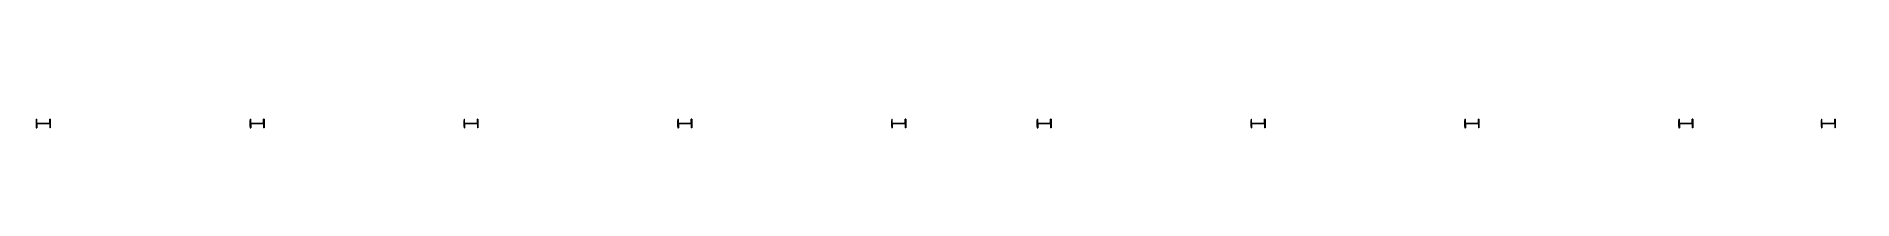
# Model space of a CAD drawing. Extents: x 0 to 768453, y -150 to 32537.
# Drawn here: x 704756 to 768453, y 31850 to 32537 of the extents above; entities that cross this region are included whole.
import ezdxf
from ezdxf.enums import TextEntityAlignment as Align

# ---------------------------------------------------------------- set-up
doc = ezdxf.new("R2010")
doc.units = 0

msp = doc.modelspace()

# ---------------------------------------------------------------- texts
at = {"layer": 'C1', "extrusion": (0, -1, 0)}
for p in [(705536.8, 1665, -32536.8), (705536.8, 4895, -32536.8), (705536.8, 8025, -32536.8), (713036.8, 1665, -32536.8), (713036.8, 4895, -32536.8), (713036.8, 8025, -32536.8), (720536.8, 1665, -32536.8), (720536.8, 4895, -32536.8), (720536.8, 8025, -32536.8), (728036.8, 1665, -32536.8), (728036.8, 4895, -32536.8), (728036.8, 8025, -32536.8), (735536.8, 1665, -32536.8), (735536.8, 4895, -32536.8), (735536.8, 8025, -32536.8), (740636.8, 1665, -32536.8), (740636.8, 4895, -32536.8), (740636.8, 8025, -32536.8), (748136.8, 1665, -32536.8), (748136.8, 4895, -32536.8), (748136.8, 8025, -32536.8), (755636.8, 1665, -32536.8), (755636.8, 4895, -32536.8), (755636.8, 8025, -32536.8), (763136.8, 1665, -32536.8), (763136.8, 4895, -32536.8), (763136.8, 8025, -32536.8), (768136.8, 1665, -32536.8), (768136.8, 4895, -32536.8), (768136.8, 8025, -32536.8)]:
    msp.add_text('C1', height=400, dxfattribs=at).set_placement(p, align=Align.BOTTOM_CENTER)
at = {"layer": 'G42', "extrusion": (0, -1, 0)}
for p in [(709190, 3330, -32440), (709190, 6460, -32440), (716690, 3330, -32440), (716690, 6460, -32440), (724190, 3330, -32440), (724190, 6460, -32440), (731690, 3330, -32440), (731690, 6460, -32440), (737990, 3330, -32440), (737990, 6460, -32440), (744290, 3330, -32440), (744290, 6460, -32440), (751790, 3330, -32440), (751790, 6460, -32440), (759290, 3330, -32440), (759290, 6460, -32440), (765540, 3330, -32440), (765540, 6460, -32440)]:
    msp.add_text('G42', height=400, dxfattribs=at).set_placement(p, align=Align.BOTTOM_CENTER)
at = {"layer": 'G43', "extrusion": (0, -1, 0)}
for p in [(709190, 9590, -32440), (716690, 9590, -32440), (724190, 9590, -32440), (731690, 9590, -32440), (737990, 9590, -32440), (744290, 9590, -32440), (751790, 9590, -32440), (759290, 9590, -32440), (765540, 9590, -32440)]:
    msp.add_text('G43', height=400, dxfattribs=at).set_placement(p, align=Align.BOTTOM_CENTER)

# ---------------------------------------------------------------- linework, layer by layer
at = {"layer": 'C1'}
for p, q in [((704756, 32150), (704756, 31850)), ((704756, 32150), (704774, 32150)), ((704756, 32150, 3330), (704756, 31850, 3330)), ((704756, 32150, 3330), (704774, 32150, 3330)), ((704756, 32150, 6460), (704756, 31850, 6460)), ((704756, 32150, 6460), (704774, 32150, 6460)), ((704756, 31850), (704774, 31850)), ((704756, 31850, 3330), (704774, 31850, 3330)), ((704756, 31850, 6460), (704774, 31850, 6460)), ((704774, 32005.5), (704774, 32150)), ((704774, 32005.5, 3330), (704774, 32150, 3330)), ((704774, 32005.5, 6460), (704774, 32150, 6460)), ((705226, 32005.5), (704774, 32005.5)), ((704774, 32005.5), (704774, 32005.5)), ((704774, 32005.5), (704774, 32005.5)), ((704774, 32005.5), (704774, 32005.5)), ((705226, 32005.5, 3330), (704774, 32005.5, 3330)), ((704774, 32005.5, 3330), (704774, 32005.5, 3330)), ((704774, 32005.5, 3330), (704774, 32005.5, 3330)), ((704774, 32005.5, 3330), (704774, 32005.5, 3330)), ((705226, 32005.5, 6460), (704774, 32005.5, 6460)), ((704774, 32005.5, 6460), (704774, 32005.5, 6460)), ((704774, 32005.5, 6460), (704774, 32005.5, 6460)), ((704774, 32005.5, 6460), (704774, 32005.5, 6460)), ((705226, 31994.5), (704774, 31994.5)), ((704774, 31994.5), (704774, 31994.5)), ((704774, 31994.5), (704774, 31994.5)), ((704774, 31994.5), (704774, 31994.5)), ((704774, 31994.5), (704774, 31850)), ((705226, 31994.5, 3330), (704774, 31994.5, 3330)), ((704774, 31994.5, 3330), (704774, 31994.5, 3330)), ((704774, 31994.5, 3330), (704774, 31994.5, 3330)), ((704774, 31994.5, 3330), (704774, 31994.5, 3330)), ((704774, 31994.5, 3330), (704774, 31850, 3330)), ((705226, 31994.5, 6460), (704774, 31994.5, 6460)), ((704774, 31994.5, 6460), (704774, 31994.5, 6460)), ((704774, 31994.5, 6460), (704774, 31994.5, 6460)), ((704774, 31994.5, 6460), (704774, 31994.5, 6460)), ((704774, 31994.5, 6460), (704774, 31850, 6460)), ((705226, 32005.5), (705226, 32150)), ((705244, 32150), (705226, 32150)), ((705226, 32005.5, 3330), (705226, 32150, 3330)), ((705244, 32150, 3330), (705226, 32150, 3330)), ((705226, 32005.5, 6460), (705226, 32150, 6460)), ((705244, 32150, 6460), (705226, 32150, 6460)), ((705226, 32005.5), (705226, 32005.5)), ((705226, 32005.5), (705226, 32005.5)), ((705226, 32005.5), (705226, 32005.5)), ((705226, 32005.5, 3330), (705226, 32005.5, 3330)), ((705226, 32005.5, 3330), (705226, 32005.5, 3330)), ((705226, 32005.5, 3330), (705226, 32005.5, 3330)), ((705226, 32005.5, 6460), (705226, 32005.5, 6460)), ((705226, 32005.5, 6460), (705226, 32005.5, 6460)), ((705226, 32005.5, 6460), (705226, 32005.5, 6460)), ((705226, 31994.5), (705226, 31994.5)), ((705226, 31994.5), (705226, 31994.5)), ((705226, 31994.5), (705226, 31994.5)), ((705226, 31994.5), (705226, 31850)), ((705226, 31994.5, 3330), (705226, 31994.5, 3330)), ((705226, 31994.5, 3330), (705226, 31994.5, 3330)), ((705226, 31994.5, 3330), (705226, 31994.5, 3330)), ((705226, 31994.5, 3330), (705226, 31850, 3330)), ((705226, 31994.5, 6460), (705226, 31994.5, 6460)), ((705226, 31994.5, 6460), (705226, 31994.5, 6460)), ((705226, 31994.5, 6460), (705226, 31994.5, 6460)), ((705226, 31994.5, 6460), (705226, 31850, 6460)), ((705244, 31850), (705226, 31850)), ((705244, 31850, 3330), (705226, 31850, 3330)), ((705244, 31850, 6460), (705226, 31850, 6460)), ((705244, 32150), (705244, 31850)), ((705244, 32150, 3330), (705244, 31850, 3330)), ((705244, 32150, 6460), (705244, 31850, 6460)), ((712256, 32150), (712256, 31850)), ((712256, 32150), (712274, 32150)), ((712256, 32150, 3330), (712256, 31850, 3330)), ((712256, 32150, 3330), (712274, 32150, 3330)), ((712256, 32150, 6460), (712256, 31850, 6460)), ((712256, 32150, 6460), (712274, 32150, 6460)), ((712256, 31850), (712274, 31850)), ((712256, 31850, 3330), (712274, 31850, 3330)), ((712256, 31850, 6460), (712274, 31850, 6460)), ((712274, 32005.5), (712274, 32150)), ((712274, 32005.5, 3330), (712274, 32150, 3330)), ((712274, 32005.5, 6460), (712274, 32150, 6460)), ((712726, 32005.5), (712274, 32005.5)), ((712274, 32005.5), (712274, 32005.5)), ((712274, 32005.5), (712274, 32005.5)), ((712274, 32005.5), (712274, 32005.5)), ((712726, 32005.5, 3330), (712274, 32005.5, 3330)), ((712274, 32005.5, 3330), (712274, 32005.5, 3330)), ((712274, 32005.5, 3330), (712274, 32005.5, 3330)), ((712274, 32005.5, 3330), (712274, 32005.5, 3330)), ((712726, 32005.5, 6460), (712274, 32005.5, 6460)), ((712274, 32005.5, 6460), (712274, 32005.5, 6460)), ((712274, 32005.5, 6460), (712274, 32005.5, 6460)), ((712274, 32005.5, 6460), (712274, 32005.5, 6460)), ((712726, 31994.5), (712274, 31994.5)), ((712274, 31994.5), (712274, 31994.5)), ((712274, 31994.5), (712274, 31994.5)), ((712274, 31994.5), (712274, 31994.5)), ((712274, 31994.5), (712274, 31850)), ((712726, 31994.5, 3330), (712274, 31994.5, 3330)), ((712274, 31994.5, 3330), (712274, 31994.5, 3330)), ((712274, 31994.5, 3330), (712274, 31994.5, 3330)), ((712274, 31994.5, 3330), (712274, 31994.5, 3330)), ((712274, 31994.5, 3330), (712274, 31850, 3330)), ((712726, 31994.5, 6460), (712274, 31994.5, 6460)), ((712274, 31994.5, 6460), (712274, 31994.5, 6460)), ((712274, 31994.5, 6460), (712274, 31994.5, 6460)), ((712274, 31994.5, 6460), (712274, 31994.5, 6460)), ((712274, 31994.5, 6460), (712274, 31850, 6460)), ((712726, 32005.5), (712726, 32150)), ((712744, 32150), (712726, 32150)), ((712726, 32005.5, 3330), (712726, 32150, 3330)), ((712744, 32150, 3330), (712726, 32150, 3330)), ((712726, 32005.5, 6460), (712726, 32150, 6460)), ((712744, 32150, 6460), (712726, 32150, 6460)), ((712726, 32005.5), (712726, 32005.5)), ((712726, 32005.5), (712726, 32005.5)), ((712726, 32005.5), (712726, 32005.5)), ((712726, 32005.5, 3330), (712726, 32005.5, 3330)), ((712726, 32005.5, 3330), (712726, 32005.5, 3330)), ((712726, 32005.5, 3330), (712726, 32005.5, 3330)), ((712726, 32005.5, 6460), (712726, 32005.5, 6460)), ((712726, 32005.5, 6460), (712726, 32005.5, 6460)), ((712726, 32005.5, 6460), (712726, 32005.5, 6460)), ((712726, 31994.5), (712726, 31994.5)), ((712726, 31994.5), (712726, 31994.5)), ((712726, 31994.5), (712726, 31994.5)), ((712726, 31994.5), (712726, 31850)), ((712726, 31994.5, 3330), (712726, 31994.5, 3330)), ((712726, 31994.5, 3330), (712726, 31994.5, 3330)), ((712726, 31994.5, 3330), (712726, 31994.5, 3330)), ((712726, 31994.5, 3330), (712726, 31850, 3330)), ((712726, 31994.5, 6460), (712726, 31994.5, 6460)), ((712726, 31994.5, 6460), (712726, 31994.5, 6460)), ((712726, 31994.5, 6460), (712726, 31994.5, 6460)), ((712726, 31994.5, 6460), (712726, 31850, 6460)), ((712744, 31850), (712726, 31850)), ((712744, 31850, 3330), (712726, 31850, 3330)), ((712744, 31850, 6460), (712726, 31850, 6460)), ((712744, 32150), (712744, 31850)), ((712744, 32150, 3330), (712744, 31850, 3330)), ((712744, 32150, 6460), (712744, 31850, 6460)), ((719756, 32150), (719756, 31850)), ((719756, 32150), (719774, 32150)), ((719756, 32150, 3330), (719756, 31850, 3330)), ((719756, 32150, 3330), (719774, 32150, 3330)), ((719756, 32150, 6460), (719756, 31850, 6460)), ((719756, 32150, 6460), (719774, 32150, 6460)), ((719756, 31850), (719774, 31850)), ((719756, 31850, 3330), (719774, 31850, 3330)), ((719756, 31850, 6460), (719774, 31850, 6460)), ((719774, 32005.5), (719774, 32150)), ((719774, 32005.5, 3330), (719774, 32150, 3330)), ((719774, 32005.5, 6460), (719774, 32150, 6460)), ((720226, 32005.5), (719774, 32005.5)), ((719774, 32005.5), (719774, 32005.5)), ((719774, 32005.5), (719774, 32005.5)), ((719774, 32005.5), (719774, 32005.5)), ((720226, 32005.5, 3330), (719774, 32005.5, 3330)), ((719774, 32005.5, 3330), (719774, 32005.5, 3330)), ((719774, 32005.5, 3330), (719774, 32005.5, 3330)), ((719774, 32005.5, 3330), (719774, 32005.5, 3330)), ((720226, 32005.5, 6460), (719774, 32005.5, 6460)), ((719774, 32005.5, 6460), (719774, 32005.5, 6460)), ((719774, 32005.5, 6460), (719774, 32005.5, 6460)), ((719774, 32005.5, 6460), (719774, 32005.5, 6460)), ((720226, 31994.5), (719774, 31994.5)), ((719774, 31994.5), (719774, 31994.5)), ((719774, 31994.5), (719774, 31994.5)), ((719774, 31994.5), (719774, 31994.5)), ((719774, 31994.5), (719774, 31850)), ((720226, 31994.5, 3330), (719774, 31994.5, 3330)), ((719774, 31994.5, 3330), (719774, 31994.5, 3330)), ((719774, 31994.5, 3330), (719774, 31994.5, 3330)), ((719774, 31994.5, 3330), (719774, 31994.5, 3330)), ((719774, 31994.5, 3330), (719774, 31850, 3330)), ((720226, 31994.5, 6460), (719774, 31994.5, 6460)), ((719774, 31994.5, 6460), (719774, 31994.5, 6460)), ((719774, 31994.5, 6460), (719774, 31994.5, 6460)), ((719774, 31994.5, 6460), (719774, 31994.5, 6460)), ((719774, 31994.5, 6460), (719774, 31850, 6460)), ((720226, 32005.5), (720226, 32150)), ((720244, 32150), (720226, 32150)), ((720226, 32005.5, 3330), (720226, 32150, 3330)), ((720244, 32150, 3330), (720226, 32150, 3330)), ((720226, 32005.5, 6460), (720226, 32150, 6460)), ((720244, 32150, 6460), (720226, 32150, 6460)), ((720226, 32005.5), (720226, 32005.5)), ((720226, 32005.5), (720226, 32005.5)), ((720226, 32005.5), (720226, 32005.5)), ((720226, 32005.5, 3330), (720226, 32005.5, 3330)), ((720226, 32005.5, 3330), (720226, 32005.5, 3330)), ((720226, 32005.5, 3330), (720226, 32005.5, 3330)), ((720226, 32005.5, 6460), (720226, 32005.5, 6460)), ((720226, 32005.5, 6460), (720226, 32005.5, 6460)), ((720226, 32005.5, 6460), (720226, 32005.5, 6460)), ((720226, 31994.5), (720226, 31994.5)), ((720226, 31994.5), (720226, 31994.5)), ((720226, 31994.5), (720226, 31994.5)), ((720226, 31994.5), (720226, 31850)), ((720226, 31994.5, 3330), (720226, 31994.5, 3330)), ((720226, 31994.5, 3330), (720226, 31994.5, 3330)), ((720226, 31994.5, 3330), (720226, 31994.5, 3330)), ((720226, 31994.5, 3330), (720226, 31850, 3330)), ((720226, 31994.5, 6460), (720226, 31994.5, 6460)), ((720226, 31994.5, 6460), (720226, 31994.5, 6460)), ((720226, 31994.5, 6460), (720226, 31994.5, 6460)), ((720226, 31994.5, 6460), (720226, 31850, 6460)), ((720244, 31850), (720226, 31850)), ((720244, 31850, 3330), (720226, 31850, 3330)), ((720244, 31850, 6460), (720226, 31850, 6460)), ((720244, 32150), (720244, 31850)), ((720244, 32150, 3330), (720244, 31850, 3330)), ((720244, 32150, 6460), (720244, 31850, 6460)), ((727256, 32150), (727256, 31850)), ((727256, 32150), (727274, 32150)), ((727256, 32150, 3330), (727256, 31850, 3330)), ((727256, 32150, 3330), (727274, 32150, 3330)), ((727256, 32150, 6460), (727256, 31850, 6460)), ((727256, 32150, 6460), (727274, 32150, 6460)), ((727256, 31850), (727274, 31850)), ((727256, 31850, 3330), (727274, 31850, 3330)), ((727256, 31850, 6460), (727274, 31850, 6460)), ((727274, 32005.5), (727274, 32150)), ((727274, 32005.5, 3330), (727274, 32150, 3330)), ((727274, 32005.5, 6460), (727274, 32150, 6460)), ((727726, 32005.5), (727274, 32005.5)), ((727274, 32005.5), (727274, 32005.5)), ((727274, 32005.5), (727274, 32005.5)), ((727274, 32005.5), (727274, 32005.5)), ((727726, 32005.5, 3330), (727274, 32005.5, 3330)), ((727274, 32005.5, 3330), (727274, 32005.5, 3330)), ((727274, 32005.5, 3330), (727274, 32005.5, 3330)), ((727274, 32005.5, 3330), (727274, 32005.5, 3330)), ((727726, 32005.5, 6460), (727274, 32005.5, 6460)), ((727274, 32005.5, 6460), (727274, 32005.5, 6460)), ((727274, 32005.5, 6460), (727274, 32005.5, 6460)), ((727274, 32005.5, 6460), (727274, 32005.5, 6460)), ((727726, 31994.5), (727274, 31994.5)), ((727274, 31994.5), (727274, 31994.5)), ((727274, 31994.5), (727274, 31994.5)), ((727274, 31994.5), (727274, 31994.5)), ((727274, 31994.5), (727274, 31850)), ((727726, 31994.5, 3330), (727274, 31994.5, 3330)), ((727274, 31994.5, 3330), (727274, 31994.5, 3330)), ((727274, 31994.5, 3330), (727274, 31994.5, 3330)), ((727274, 31994.5, 3330), (727274, 31994.5, 3330)), ((727274, 31994.5, 3330), (727274, 31850, 3330)), ((727726, 31994.5, 6460), (727274, 31994.5, 6460)), ((727274, 31994.5, 6460), (727274, 31994.5, 6460)), ((727274, 31994.5, 6460), (727274, 31994.5, 6460)), ((727274, 31994.5, 6460), (727274, 31994.5, 6460)), ((727274, 31994.5, 6460), (727274, 31850, 6460)), ((727726, 32005.5), (727726, 32150)), ((727744, 32150), (727726, 32150)), ((727726, 32005.5, 3330), (727726, 32150, 3330)), ((727744, 32150, 3330), (727726, 32150, 3330)), ((727726, 32005.5, 6460), (727726, 32150, 6460)), ((727744, 32150, 6460), (727726, 32150, 6460)), ((727726, 32005.5), (727726, 32005.5)), ((727726, 32005.5), (727726, 32005.5)), ((727726, 32005.5), (727726, 32005.5)), ((727726, 32005.5, 3330), (727726, 32005.5, 3330)), ((727726, 32005.5, 3330), (727726, 32005.5, 3330)), ((727726, 32005.5, 3330), (727726, 32005.5, 3330)), ((727726, 32005.5, 6460), (727726, 32005.5, 6460)), ((727726, 32005.5, 6460), (727726, 32005.5, 6460)), ((727726, 32005.5, 6460), (727726, 32005.5, 6460)), ((727726, 31994.5), (727726, 31994.5)), ((727726, 31994.5), (727726, 31994.5)), ((727726, 31994.5), (727726, 31994.5)), ((727726, 31994.5), (727726, 31850)), ((727726, 31994.5, 3330), (727726, 31994.5, 3330)), ((727726, 31994.5, 3330), (727726, 31994.5, 3330)), ((727726, 31994.5, 3330), (727726, 31994.5, 3330)), ((727726, 31994.5, 3330), (727726, 31850, 3330)), ((727726, 31994.5, 6460), (727726, 31994.5, 6460)), ((727726, 31994.5, 6460), (727726, 31994.5, 6460)), ((727726, 31994.5, 6460), (727726, 31994.5, 6460)), ((727726, 31994.5, 6460), (727726, 31850, 6460)), ((727744, 31850), (727726, 31850)), ((727744, 31850, 3330), (727726, 31850, 3330)), ((727744, 31850, 6460), (727726, 31850, 6460)), ((727744, 32150), (727744, 31850)), ((727744, 32150, 3330), (727744, 31850, 3330)), ((727744, 32150, 6460), (727744, 31850, 6460)), ((734756, 32150), (734756, 31850)), ((734756, 32150), (734774, 32150)), ((734756, 32150, 3330), (734756, 31850, 3330)), ((734756, 32150, 3330), (734774, 32150, 3330)), ((734756, 32150, 6460), (734756, 31850, 6460)), ((734756, 32150, 6460), (734774, 32150, 6460)), ((734756, 31850), (734774, 31850)), ((734756, 31850, 3330), (734774, 31850, 3330)), ((734756, 31850, 6460), (734774, 31850, 6460)), ((734774, 32005.5), (734774, 32150)), ((734774, 32005.5, 3330), (734774, 32150, 3330)), ((734774, 32005.5, 6460), (734774, 32150, 6460)), ((735226, 32005.5), (734774, 32005.5)), ((734774, 32005.5), (734774, 32005.5)), ((734774, 32005.5), (734774, 32005.5)), ((734774, 32005.5), (734774, 32005.5)), ((735226, 32005.5, 3330), (734774, 32005.5, 3330)), ((734774, 32005.5, 3330), (734774, 32005.5, 3330)), ((734774, 32005.5, 3330), (734774, 32005.5, 3330)), ((734774, 32005.5, 3330), (734774, 32005.5, 3330)), ((735226, 32005.5, 6460), (734774, 32005.5, 6460)), ((734774, 32005.5, 6460), (734774, 32005.5, 6460)), ((734774, 32005.5, 6460), (734774, 32005.5, 6460)), ((734774, 32005.5, 6460), (734774, 32005.5, 6460)), ((735226, 31994.5), (734774, 31994.5)), ((734774, 31994.5), (734774, 31994.5)), ((734774, 31994.5), (734774, 31994.5)), ((734774, 31994.5), (734774, 31994.5)), ((734774, 31994.5), (734774, 31850)), ((735226, 31994.5, 3330), (734774, 31994.5, 3330)), ((734774, 31994.5, 3330), (734774, 31994.5, 3330)), ((734774, 31994.5, 3330), (734774, 31994.5, 3330)), ((734774, 31994.5, 3330), (734774, 31994.5, 3330)), ((734774, 31994.5, 3330), (734774, 31850, 3330)), ((735226, 31994.5, 6460), (734774, 31994.5, 6460)), ((734774, 31994.5, 6460), (734774, 31994.5, 6460)), ((734774, 31994.5, 6460), (734774, 31994.5, 6460)), ((734774, 31994.5, 6460), (734774, 31994.5, 6460)), ((734774, 31994.5, 6460), (734774, 31850, 6460)), ((735226, 32005.5), (735226, 32150)), ((735244, 32150), (735226, 32150)), ((735226, 32005.5, 3330), (735226, 32150, 3330)), ((735244, 32150, 3330), (735226, 32150, 3330)), ((735226, 32005.5, 6460), (735226, 32150, 6460)), ((735244, 32150, 6460), (735226, 32150, 6460)), ((735226, 32005.5), (735226, 32005.5)), ((735226, 32005.5), (735226, 32005.5)), ((735226, 32005.5), (735226, 32005.5)), ((735226, 32005.5, 3330), (735226, 32005.5, 3330)), ((735226, 32005.5, 3330), (735226, 32005.5, 3330)), ((735226, 32005.5, 3330), (735226, 32005.5, 3330)), ((735226, 32005.5, 6460), (735226, 32005.5, 6460)), ((735226, 32005.5, 6460), (735226, 32005.5, 6460)), ((735226, 32005.5, 6460), (735226, 32005.5, 6460)), ((735226, 31994.5), (735226, 31994.5)), ((735226, 31994.5), (735226, 31994.5)), ((735226, 31994.5), (735226, 31994.5)), ((735226, 31994.5), (735226, 31850)), ((735226, 31994.5, 3330), (735226, 31994.5, 3330)), ((735226, 31994.5, 3330), (735226, 31994.5, 3330)), ((735226, 31994.5, 3330), (735226, 31994.5, 3330)), ((735226, 31994.5, 3330), (735226, 31850, 3330)), ((735226, 31994.5, 6460), (735226, 31994.5, 6460)), ((735226, 31994.5, 6460), (735226, 31994.5, 6460)), ((735226, 31994.5, 6460), (735226, 31994.5, 6460)), ((735226, 31994.5, 6460), (735226, 31850, 6460)), ((735244, 31850), (735226, 31850)), ((735244, 31850, 3330), (735226, 31850, 3330)), ((735244, 31850, 6460), (735226, 31850, 6460)), ((735244, 32150), (735244, 31850)), ((735244, 32150, 3330), (735244, 31850, 3330)), ((735244, 32150, 6460), (735244, 31850, 6460)), ((739856, 32150), (739856, 31850)), ((739856, 32150), (739874, 32150)), ((739856, 32150, 3330), (739856, 31850, 3330)), ((739856, 32150, 3330), (739874, 32150, 3330)), ((739856, 32150, 6460), (739856, 31850, 6460)), ((739856, 32150, 6460), (739874, 32150, 6460)), ((739856, 31850), (739874, 31850)), ((739856, 31850, 3330), (739874, 31850, 3330)), ((739856, 31850, 6460), (739874, 31850, 6460)), ((739874, 32005.5), (739874, 32150)), ((739874, 32005.5, 3330), (739874, 32150, 3330)), ((739874, 32005.5, 6460), (739874, 32150, 6460)), ((740326, 32005.5), (739874, 32005.5)), ((739874, 32005.5), (739874, 32005.5)), ((739874, 32005.5), (739874, 32005.5)), ((739874, 32005.5), (739874, 32005.5)), ((740326, 32005.5, 3330), (739874, 32005.5, 3330)), ((739874, 32005.5, 3330), (739874, 32005.5, 3330)), ((739874, 32005.5, 3330), (739874, 32005.5, 3330)), ((739874, 32005.5, 3330), (739874, 32005.5, 3330)), ((740326, 32005.5, 6460), (739874, 32005.5, 6460)), ((739874, 32005.5, 6460), (739874, 32005.5, 6460)), ((739874, 32005.5, 6460), (739874, 32005.5, 6460)), ((739874, 32005.5, 6460), (739874, 32005.5, 6460)), ((740326, 31994.5), (739874, 31994.5)), ((739874, 31994.5), (739874, 31994.5)), ((739874, 31994.5), (739874, 31994.5)), ((739874, 31994.5), (739874, 31994.5)), ((739874, 31994.5), (739874, 31850)), ((740326, 31994.5, 3330), (739874, 31994.5, 3330)), ((739874, 31994.5, 3330), (739874, 31994.5, 3330)), ((739874, 31994.5, 3330), (739874, 31994.5, 3330)), ((739874, 31994.5, 3330), (739874, 31994.5, 3330)), ((739874, 31994.5, 3330), (739874, 31850, 3330)), ((740326, 31994.5, 6460), (739874, 31994.5, 6460)), ((739874, 31994.5, 6460), (739874, 31994.5, 6460)), ((739874, 31994.5, 6460), (739874, 31994.5, 6460)), ((739874, 31994.5, 6460), (739874, 31994.5, 6460)), ((739874, 31994.5, 6460), (739874, 31850, 6460)), ((740326, 32005.5), (740326, 32150)), ((740344, 32150), (740326, 32150)), ((740326, 32005.5, 3330), (740326, 32150, 3330)), ((740344, 32150, 3330), (740326, 32150, 3330)), ((740326, 32005.5, 6460), (740326, 32150, 6460)), ((740344, 32150, 6460), (740326, 32150, 6460)), ((740326, 32005.5), (740326, 32005.5)), ((740326, 32005.5), (740326, 32005.5)), ((740326, 32005.5), (740326, 32005.5)), ((740326, 32005.5, 3330), (740326, 32005.5, 3330)), ((740326, 32005.5, 3330), (740326, 32005.5, 3330)), ((740326, 32005.5, 3330), (740326, 32005.5, 3330)), ((740326, 32005.5, 6460), (740326, 32005.5, 6460)), ((740326, 32005.5, 6460), (740326, 32005.5, 6460)), ((740326, 32005.5, 6460), (740326, 32005.5, 6460)), ((740326, 31994.5), (740326, 31994.5)), ((740326, 31994.5), (740326, 31994.5)), ((740326, 31994.5), (740326, 31994.5)), ((740326, 31994.5), (740326, 31850)), ((740326, 31994.5, 3330), (740326, 31994.5, 3330)), ((740326, 31994.5, 3330), (740326, 31994.5, 3330)), ((740326, 31994.5, 3330), (740326, 31994.5, 3330)), ((740326, 31994.5, 3330), (740326, 31850, 3330)), ((740326, 31994.5, 6460), (740326, 31994.5, 6460)), ((740326, 31994.5, 6460), (740326, 31994.5, 6460)), ((740326, 31994.5, 6460), (740326, 31994.5, 6460)), ((740326, 31994.5, 6460), (740326, 31850, 6460)), ((740344, 31850), (740326, 31850)), ((740344, 31850, 3330), (740326, 31850, 3330)), ((740344, 31850, 6460), (740326, 31850, 6460)), ((740344, 32150), (740344, 31850)), ((740344, 32150, 3330), (740344, 31850, 3330)), ((740344, 32150, 6460), (740344, 31850, 6460)), ((747356, 32150), (747356, 31850)), ((747356, 32150), (747374, 32150)), ((747356, 32150, 3330), (747356, 31850, 3330)), ((747356, 32150, 3330), (747374, 32150, 3330)), ((747356, 32150, 6460), (747356, 31850, 6460)), ((747356, 32150, 6460), (747374, 32150, 6460)), ((747356, 31850), (747374, 31850)), ((747356, 31850, 3330), (747374, 31850, 3330)), ((747356, 31850, 6460), (747374, 31850, 6460)), ((747374, 32005.5), (747374, 32150)), ((747374, 32005.5, 3330), (747374, 32150, 3330)), ((747374, 32005.5, 6460), (747374, 32150, 6460)), ((747826, 32005.5), (747374, 32005.5)), ((747374, 32005.5), (747374, 32005.5)), ((747374, 32005.5), (747374, 32005.5)), ((747374, 32005.5), (747374, 32005.5)), ((747826, 32005.5, 3330), (747374, 32005.5, 3330)), ((747374, 32005.5, 3330), (747374, 32005.5, 3330)), ((747374, 32005.5, 3330), (747374, 32005.5, 3330)), ((747374, 32005.5, 3330), (747374, 32005.5, 3330)), ((747826, 32005.5, 6460), (747374, 32005.5, 6460)), ((747374, 32005.5, 6460), (747374, 32005.5, 6460)), ((747374, 32005.5, 6460), (747374, 32005.5, 6460)), ((747374, 32005.5, 6460), (747374, 32005.5, 6460)), ((747826, 31994.5), (747374, 31994.5)), ((747374, 31994.5), (747374, 31994.5)), ((747374, 31994.5), (747374, 31994.5)), ((747374, 31994.5), (747374, 31994.5)), ((747374, 31994.5), (747374, 31850)), ((747826, 31994.5, 3330), (747374, 31994.5, 3330)), ((747374, 31994.5, 3330), (747374, 31994.5, 3330)), ((747374, 31994.5, 3330), (747374, 31994.5, 3330)), ((747374, 31994.5, 3330), (747374, 31994.5, 3330)), ((747374, 31994.5, 3330), (747374, 31850, 3330)), ((747826, 31994.5, 6460), (747374, 31994.5, 6460)), ((747374, 31994.5, 6460), (747374, 31994.5, 6460)), ((747374, 31994.5, 6460), (747374, 31994.5, 6460)), ((747374, 31994.5, 6460), (747374, 31994.5, 6460)), ((747374, 31994.5, 6460), (747374, 31850, 6460)), ((747826, 32005.5), (747826, 32150)), ((747844, 32150), (747826, 32150)), ((747826, 32005.5, 3330), (747826, 32150, 3330)), ((747844, 32150, 3330), (747826, 32150, 3330)), ((747826, 32005.5, 6460), (747826, 32150, 6460)), ((747844, 32150, 6460), (747826, 32150, 6460)), ((747826, 32005.5), (747826, 32005.5)), ((747826, 32005.5), (747826, 32005.5)), ((747826, 32005.5), (747826, 32005.5)), ((747826, 32005.5, 3330), (747826, 32005.5, 3330)), ((747826, 32005.5, 3330), (747826, 32005.5, 3330)), ((747826, 32005.5, 3330), (747826, 32005.5, 3330)), ((747826, 32005.5, 6460), (747826, 32005.5, 6460)), ((747826, 32005.5, 6460), (747826, 32005.5, 6460)), ((747826, 32005.5, 6460), (747826, 32005.5, 6460)), ((747826, 31994.5), (747826, 31994.5)), ((747826, 31994.5), (747826, 31994.5)), ((747826, 31994.5), (747826, 31994.5)), ((747826, 31994.5), (747826, 31850)), ((747826, 31994.5, 3330), (747826, 31994.5, 3330)), ((747826, 31994.5, 3330), (747826, 31994.5, 3330)), ((747826, 31994.5, 3330), (747826, 31994.5, 3330)), ((747826, 31994.5, 3330), (747826, 31850, 3330)), ((747826, 31994.5, 6460), (747826, 31994.5, 6460)), ((747826, 31994.5, 6460), (747826, 31994.5, 6460)), ((747826, 31994.5, 6460), (747826, 31994.5, 6460)), ((747826, 31994.5, 6460), (747826, 31850, 6460)), ((747844, 31850), (747826, 31850)), ((747844, 31850, 3330), (747826, 31850, 3330)), ((747844, 31850, 6460), (747826, 31850, 6460)), ((747844, 32150), (747844, 31850)), ((747844, 32150, 3330), (747844, 31850, 3330)), ((747844, 32150, 6460), (747844, 31850, 6460)), ((754856, 32150), (754856, 31850)), ((754856, 32150), (754874, 32150)), ((754856, 32150, 3330), (754856, 31850, 3330)), ((754856, 32150, 3330), (754874, 32150, 3330)), ((754856, 32150, 6460), (754856, 31850, 6460)), ((754856, 32150, 6460), (754874, 32150, 6460)), ((754856, 31850), (754874, 31850)), ((754856, 31850, 3330), (754874, 31850, 3330)), ((754856, 31850, 6460), (754874, 31850, 6460)), ((754874, 32005.5), (754874, 32150)), ((754874, 32005.5, 3330), (754874, 32150, 3330)), ((754874, 32005.5, 6460), (754874, 32150, 6460)), ((755326, 32005.5), (754874, 32005.5)), ((754874, 32005.5), (754874, 32005.5)), ((754874, 32005.5), (754874, 32005.5)), ((754874, 32005.5), (754874, 32005.5)), ((755326, 32005.5, 3330), (754874, 32005.5, 3330)), ((754874, 32005.5, 3330), (754874, 32005.5, 3330)), ((754874, 32005.5, 3330), (754874, 32005.5, 3330)), ((754874, 32005.5, 3330), (754874, 32005.5, 3330)), ((755326, 32005.5, 6460), (754874, 32005.5, 6460)), ((754874, 32005.5, 6460), (754874, 32005.5, 6460)), ((754874, 32005.5, 6460), (754874, 32005.5, 6460)), ((754874, 32005.5, 6460), (754874, 32005.5, 6460)), ((755326, 31994.5), (754874, 31994.5)), ((754874, 31994.5), (754874, 31994.5)), ((754874, 31994.5), (754874, 31994.5)), ((754874, 31994.5), (754874, 31994.5)), ((754874, 31994.5), (754874, 31850)), ((755326, 31994.5, 3330), (754874, 31994.5, 3330)), ((754874, 31994.5, 3330), (754874, 31994.5, 3330)), ((754874, 31994.5, 3330), (754874, 31994.5, 3330)), ((754874, 31994.5, 3330), (754874, 31994.5, 3330)), ((754874, 31994.5, 3330), (754874, 31850, 3330)), ((755326, 31994.5, 6460), (754874, 31994.5, 6460)), ((754874, 31994.5, 6460), (754874, 31994.5, 6460)), ((754874, 31994.5, 6460), (754874, 31994.5, 6460)), ((754874, 31994.5, 6460), (754874, 31994.5, 6460)), ((754874, 31994.5, 6460), (754874, 31850, 6460)), ((755326, 32005.5), (755326, 32150)), ((755344, 32150), (755326, 32150)), ((755326, 32005.5, 3330), (755326, 32150, 3330)), ((755344, 32150, 3330), (755326, 32150, 3330)), ((755326, 32005.5, 6460), (755326, 32150, 6460)), ((755344, 32150, 6460), (755326, 32150, 6460)), ((755326, 32005.5), (755326, 32005.5)), ((755326, 32005.5), (755326, 32005.5)), ((755326, 32005.5), (755326, 32005.5)), ((755326, 32005.5, 3330), (755326, 32005.5, 3330)), ((755326, 32005.5, 3330), (755326, 32005.5, 3330)), ((755326, 32005.5, 3330), (755326, 32005.5, 3330)), ((755326, 32005.5, 6460), (755326, 32005.5, 6460)), ((755326, 32005.5, 6460), (755326, 32005.5, 6460)), ((755326, 32005.5, 6460), (755326, 32005.5, 6460)), ((755326, 31994.5), (755326, 31994.5)), ((755326, 31994.5), (755326, 31994.5)), ((755326, 31994.5), (755326, 31994.5)), ((755326, 31994.5), (755326, 31850)), ((755326, 31994.5, 3330), (755326, 31994.5, 3330)), ((755326, 31994.5, 3330), (755326, 31994.5, 3330)), ((755326, 31994.5, 3330), (755326, 31994.5, 3330)), ((755326, 31994.5, 3330), (755326, 31850, 3330)), ((755326, 31994.5, 6460), (755326, 31994.5, 6460)), ((755326, 31994.5, 6460), (755326, 31994.5, 6460)), ((755326, 31994.5, 6460), (755326, 31994.5, 6460)), ((755326, 31994.5, 6460), (755326, 31850, 6460)), ((755344, 31850), (755326, 31850)), ((755344, 31850, 3330), (755326, 31850, 3330)), ((755344, 31850, 6460), (755326, 31850, 6460)), ((755344, 32150), (755344, 31850)), ((755344, 32150, 3330), (755344, 31850, 3330)), ((755344, 32150, 6460), (755344, 31850, 6460)), ((762356, 32150), (762356, 31850)), ((762356, 32150), (762374, 32150)), ((762356, 32150, 3330), (762356, 31850, 3330)), ((762356, 32150, 3330), (762374, 32150, 3330)), ((762356, 32150, 6460), (762356, 31850, 6460)), ((762356, 32150, 6460), (762374, 32150, 6460)), ((762356, 31850), (762374, 31850)), ((762356, 31850, 3330), (762374, 31850, 3330)), ((762356, 31850, 6460), (762374, 31850, 6460)), ((762374, 32005.5), (762374, 32150)), ((762374, 32005.5, 3330), (762374, 32150, 3330)), ((762374, 32005.5, 6460), (762374, 32150, 6460)), ((762826, 32005.5), (762374, 32005.5)), ((762374, 32005.5), (762374, 32005.5)), ((762374, 32005.5), (762374, 32005.5)), ((762374, 32005.5), (762374, 32005.5)), ((762826, 32005.5, 3330), (762374, 32005.5, 3330)), ((762374, 32005.5, 3330), (762374, 32005.5, 3330)), ((762374, 32005.5, 3330), (762374, 32005.5, 3330)), ((762374, 32005.5, 3330), (762374, 32005.5, 3330)), ((762826, 32005.5, 6460), (762374, 32005.5, 6460)), ((762374, 32005.5, 6460), (762374, 32005.5, 6460)), ((762374, 32005.5, 6460), (762374, 32005.5, 6460)), ((762374, 32005.5, 6460), (762374, 32005.5, 6460)), ((762826, 31994.5), (762374, 31994.5)), ((762374, 31994.5), (762374, 31994.5)), ((762374, 31994.5), (762374, 31994.5)), ((762374, 31994.5), (762374, 31994.5)), ((762374, 31994.5), (762374, 31850)), ((762826, 31994.5, 3330), (762374, 31994.5, 3330)), ((762374, 31994.5, 3330), (762374, 31994.5, 3330)), ((762374, 31994.5, 3330), (762374, 31994.5, 3330)), ((762374, 31994.5, 3330), (762374, 31994.5, 3330)), ((762374, 31994.5, 3330), (762374, 31850, 3330)), ((762826, 31994.5, 6460), (762374, 31994.5, 6460)), ((762374, 31994.5, 6460), (762374, 31994.5, 6460)), ((762374, 31994.5, 6460), (762374, 31994.5, 6460)), ((762374, 31994.5, 6460), (762374, 31994.5, 6460)), ((762374, 31994.5, 6460), (762374, 31850, 6460)), ((762826, 32005.5), (762826, 32150)), ((762844, 32150), (762826, 32150)), ((762826, 32005.5, 3330), (762826, 32150, 3330)), ((762844, 32150, 3330), (762826, 32150, 3330)), ((762826, 32005.5, 6460), (762826, 32150, 6460)), ((762844, 32150, 6460), (762826, 32150, 6460)), ((762826, 32005.5), (762826, 32005.5)), ((762826, 32005.5), (762826, 32005.5)), ((762826, 32005.5), (762826, 32005.5)), ((762826, 32005.5, 3330), (762826, 32005.5, 3330)), ((762826, 32005.5, 3330), (762826, 32005.5, 3330)), ((762826, 32005.5, 3330), (762826, 32005.5, 3330)), ((762826, 32005.5, 6460), (762826, 32005.5, 6460)), ((762826, 32005.5, 6460), (762826, 32005.5, 6460)), ((762826, 32005.5, 6460), (762826, 32005.5, 6460)), ((762826, 31994.5), (762826, 31994.5)), ((762826, 31994.5), (762826, 31994.5)), ((762826, 31994.5), (762826, 31994.5)), ((762826, 31994.5), (762826, 31850)), ((762826, 31994.5, 3330), (762826, 31994.5, 3330)), ((762826, 31994.5, 3330), (762826, 31994.5, 3330)), ((762826, 31994.5, 3330), (762826, 31994.5, 3330)), ((762826, 31994.5, 3330), (762826, 31850, 3330)), ((762826, 31994.5, 6460), (762826, 31994.5, 6460)), ((762826, 31994.5, 6460), (762826, 31994.5, 6460)), ((762826, 31994.5, 6460), (762826, 31994.5, 6460)), ((762826, 31994.5, 6460), (762826, 31850, 6460)), ((762844, 31850), (762826, 31850)), ((762844, 31850, 3330), (762826, 31850, 3330)), ((762844, 31850, 6460), (762826, 31850, 6460)), ((762844, 32150), (762844, 31850)), ((762844, 32150, 3330), (762844, 31850, 3330)), ((762844, 32150, 6460), (762844, 31850, 6460)), ((767356, 32150), (767356, 31850)), ((767356, 32150), (767374, 32150)), ((767356, 32150, 3330), (767356, 31850, 3330)), ((767356, 32150, 3330), (767374, 32150, 3330)), ((767356, 32150, 6460), (767356, 31850, 6460)), ((767356, 32150, 6460), (767374, 32150, 6460)), ((767356, 31850), (767374, 31850)), ((767356, 31850, 3330), (767374, 31850, 3330)), ((767356, 31850, 6460), (767374, 31850, 6460)), ((767374, 32005.5), (767374, 32150)), ((767374, 32005.5, 3330), (767374, 32150, 3330)), ((767374, 32005.5, 6460), (767374, 32150, 6460)), ((767826, 32005.5), (767374, 32005.5)), ((767374, 32005.5), (767374, 32005.5)), ((767374, 32005.5), (767374, 32005.5)), ((767374, 32005.5), (767374, 32005.5)), ((767826, 32005.5, 3330), (767374, 32005.5, 3330)), ((767374, 32005.5, 3330), (767374, 32005.5, 3330)), ((767374, 32005.5, 3330), (767374, 32005.5, 3330)), ((767374, 32005.5, 3330), (767374, 32005.5, 3330)), ((767826, 32005.5, 6460), (767374, 32005.5, 6460)), ((767374, 32005.5, 6460), (767374, 32005.5, 6460)), ((767374, 32005.5, 6460), (767374, 32005.5, 6460)), ((767374, 32005.5, 6460), (767374, 32005.5, 6460)), ((767826, 31994.5), (767374, 31994.5)), ((767374, 31994.5), (767374, 31994.5)), ((767374, 31994.5), (767374, 31994.5)), ((767374, 31994.5), (767374, 31994.5)), ((767374, 31994.5), (767374, 31850)), ((767826, 31994.5, 3330), (767374, 31994.5, 3330)), ((767374, 31994.5, 3330), (767374, 31994.5, 3330)), ((767374, 31994.5, 3330), (767374, 31994.5, 3330)), ((767374, 31994.5, 3330), (767374, 31994.5, 3330)), ((767374, 31994.5, 3330), (767374, 31850, 3330)), ((767826, 31994.5, 6460), (767374, 31994.5, 6460)), ((767374, 31994.5, 6460), (767374, 31994.5, 6460)), ((767374, 31994.5, 6460), (767374, 31994.5, 6460)), ((767374, 31994.5, 6460), (767374, 31994.5, 6460)), ((767374, 31994.5, 6460), (767374, 31850, 6460)), ((767826, 32005.5), (767826, 32150)), ((767844, 32150), (767826, 32150)), ((767826, 32005.5, 3330), (767826, 32150, 3330)), ((767844, 32150, 3330), (767826, 32150, 3330)), ((767826, 32005.5, 6460), (767826, 32150, 6460)), ((767844, 32150, 6460), (767826, 32150, 6460)), ((767826, 32005.5), (767826, 32005.5)), ((767826, 32005.5), (767826, 32005.5)), ((767826, 32005.5), (767826, 32005.5)), ((767826, 32005.5, 3330), (767826, 32005.5, 3330)), ((767826, 32005.5, 3330), (767826, 32005.5, 3330)), ((767826, 32005.5, 3330), (767826, 32005.5, 3330)), ((767826, 32005.5, 6460), (767826, 32005.5, 6460)), ((767826, 32005.5, 6460), (767826, 32005.5, 6460)), ((767826, 32005.5, 6460), (767826, 32005.5, 6460)), ((767826, 31994.5), (767826, 31994.5)), ((767826, 31994.5), (767826, 31994.5)), ((767826, 31994.5), (767826, 31994.5)), ((767826, 31994.5), (767826, 31850)), ((767826, 31994.5, 3330), (767826, 31994.5, 3330)), ((767826, 31994.5, 3330), (767826, 31994.5, 3330)), ((767826, 31994.5, 3330), (767826, 31994.5, 3330)), ((767826, 31994.5, 3330), (767826, 31850, 3330)), ((767826, 31994.5, 6460), (767826, 31994.5, 6460)), ((767826, 31994.5, 6460), (767826, 31994.5, 6460)), ((767826, 31994.5, 6460), (767826, 31994.5, 6460)), ((767826, 31994.5, 6460), (767826, 31850, 6460)), ((767844, 31850), (767826, 31850)), ((767844, 31850, 3330), (767826, 31850, 3330)), ((767844, 31850, 6460), (767826, 31850, 6460)), ((767844, 32150), (767844, 31850)), ((767844, 32150, 3330), (767844, 31850, 3330)), ((767844, 32150, 6460), (767844, 31850, 6460))]:
    msp.add_line(p, q, dxfattribs=at)
at = {"layer": 'G42', "extrusion": (-1, 0, 0)}
for p, q in [((712256, 31900, 3530), (712256, 32100, 3530)), ((712256, 31900, 3130), (712256, 32100, 3130)), ((712256, 32004.5, 3516), (712256, 32100, 3516)), ((712256, 32100, 3530), (712256, 32100, 3516)), ((712256, 32004.5, 3144), (712256, 32100, 3144)), ((712256, 32100, 3130), (712256, 32100, 3144)), ((712256, 31900, 6660), (712256, 32100, 6660)), ((712256, 31900, 6260), (712256, 32100, 6260)), ((712256, 32004.5, 6646), (712256, 32100, 6646)), ((712256, 32100, 6660), (712256, 32100, 6646)), ((712256, 32004.5, 6274), (712256, 32100, 6274)), ((712256, 32100, 6260), (712256, 32100, 6274)), ((712256, 32004.5, 3144), (712256, 32004.5, 3516)), ((712256, 32004.5, 3144), (712256, 32004.5, 3144)), ((712256, 32004.5, 3516), (712256, 32004.5, 3516)), ((712256, 32004.5, 3144), (712256, 32004.5, 3144)), ((712256, 32004.5, 3516), (712256, 32004.5, 3516)), ((712256, 32004.5, 3144), (712256, 32004.5, 3144)), ((712256, 32004.5, 3516), (712256, 32004.5, 3516)), ((712256, 32004.5, 6274), (712256, 32004.5, 6646)), ((712256, 32004.5, 6274), (712256, 32004.5, 6274)), ((712256, 32004.5, 6646), (712256, 32004.5, 6646)), ((712256, 32004.5, 6274), (712256, 32004.5, 6274)), ((712256, 32004.5, 6646), (712256, 32004.5, 6646)), ((712256, 32004.5, 6274), (712256, 32004.5, 6274)), ((712256, 32004.5, 6646), (712256, 32004.5, 6646)), ((712256, 31995.5, 3144), (712256, 31995.5, 3516)), ((712256, 31995.5, 3516), (712256, 31995.5, 3516)), ((712256, 31995.5, 3144), (712256, 31995.5, 3144)), ((712256, 31995.5, 3516), (712256, 31995.5, 3516)), ((712256, 31995.5, 3144), (712256, 31995.5, 3144)), ((712256, 31995.5, 3516), (712256, 31995.5, 3516)), ((712256, 31995.5, 3144), (712256, 31995.5, 3144)), ((712256, 31995.5, 3516), (712256, 31900, 3516)), ((712256, 31995.5, 3144), (712256, 31900, 3144)), ((712256, 31995.5, 6274), (712256, 31995.5, 6646)), ((712256, 31995.5, 6646), (712256, 31995.5, 6646)), ((712256, 31995.5, 6274), (712256, 31995.5, 6274)), ((712256, 31995.5, 6646), (712256, 31995.5, 6646)), ((712256, 31995.5, 6274), (712256, 31995.5, 6274)), ((712256, 31995.5, 6646), (712256, 31995.5, 6646)), ((712256, 31995.5, 6274), (712256, 31995.5, 6274)), ((712256, 31995.5, 6646), (712256, 31900, 6646)), ((712256, 31995.5, 6274), (712256, 31900, 6274)), ((712256, 31900, 3530), (712256, 31900, 3516)), ((712256, 31900, 3130), (712256, 31900, 3144)), ((712256, 31900, 6660), (712256, 31900, 6646)), ((712256, 31900, 6260), (712256, 31900, 6274)), ((719756, 31900, 3530), (719756, 32100, 3530)), ((719756, 31900, 3130), (719756, 32100, 3130)), ((719756, 32004.5, 3516), (719756, 32100, 3516)), ((719756, 32100, 3530), (719756, 32100, 3516)), ((719756, 32004.5, 3144), (719756, 32100, 3144)), ((719756, 32100, 3130), (719756, 32100, 3144)), ((719756, 31900, 6660), (719756, 32100, 6660)), ((719756, 31900, 6260), (719756, 32100, 6260)), ((719756, 32004.5, 6646), (719756, 32100, 6646)), ((719756, 32100, 6660), (719756, 32100, 6646)), ((719756, 32004.5, 6274), (719756, 32100, 6274)), ((719756, 32100, 6260), (719756, 32100, 6274)), ((719756, 32004.5, 3144), (719756, 32004.5, 3516)), ((719756, 32004.5, 3144), (719756, 32004.5, 3144)), ((719756, 32004.5, 3516), (719756, 32004.5, 3516)), ((719756, 32004.5, 3144), (719756, 32004.5, 3144)), ((719756, 32004.5, 3516), (719756, 32004.5, 3516)), ((719756, 32004.5, 3144), (719756, 32004.5, 3144)), ((719756, 32004.5, 3516), (719756, 32004.5, 3516)), ((719756, 32004.5, 6274), (719756, 32004.5, 6646)), ((719756, 32004.5, 6274), (719756, 32004.5, 6274)), ((719756, 32004.5, 6646), (719756, 32004.5, 6646)), ((719756, 32004.5, 6274), (719756, 32004.5, 6274)), ((719756, 32004.5, 6646), (719756, 32004.5, 6646)), ((719756, 32004.5, 6274), (719756, 32004.5, 6274)), ((719756, 32004.5, 6646), (719756, 32004.5, 6646)), ((719756, 31995.5, 3144), (719756, 31995.5, 3516)), ((719756, 31995.5, 3516), (719756, 31995.5, 3516)), ((719756, 31995.5, 3144), (719756, 31995.5, 3144)), ((719756, 31995.5, 3516), (719756, 31995.5, 3516)), ((719756, 31995.5, 3144), (719756, 31995.5, 3144)), ((719756, 31995.5, 3516), (719756, 31995.5, 3516)), ((719756, 31995.5, 3144), (719756, 31995.5, 3144)), ((719756, 31995.5, 3516), (719756, 31900, 3516)), ((719756, 31995.5, 3144), (719756, 31900, 3144)), ((719756, 31995.5, 6274), (719756, 31995.5, 6646)), ((719756, 31995.5, 6646), (719756, 31995.5, 6646)), ((719756, 31995.5, 6274), (719756, 31995.5, 6274)), ((719756, 31995.5, 6646), (719756, 31995.5, 6646)), ((719756, 31995.5, 6274), (719756, 31995.5, 6274)), ((719756, 31995.5, 6646), (719756, 31995.5, 6646)), ((719756, 31995.5, 6274), (719756, 31995.5, 6274)), ((719756, 31995.5, 6646), (719756, 31900, 6646)), ((719756, 31995.5, 6274), (719756, 31900, 6274)), ((719756, 31900, 3530), (719756, 31900, 3516)), ((719756, 31900, 3130), (719756, 31900, 3144)), ((719756, 31900, 6660), (719756, 31900, 6646)), ((719756, 31900, 6260), (719756, 31900, 6274)), ((727256, 31900, 3530), (727256, 32100, 3530)), ((727256, 31900, 3130), (727256, 32100, 3130)), ((727256, 32004.5, 3516), (727256, 32100, 3516)), ((727256, 32100, 3530), (727256, 32100, 3516)), ((727256, 32004.5, 3144), (727256, 32100, 3144)), ((727256, 32100, 3130), (727256, 32100, 3144)), ((727256, 31900, 6660), (727256, 32100, 6660)), ((727256, 31900, 6260), (727256, 32100, 6260)), ((727256, 32004.5, 6646), (727256, 32100, 6646)), ((727256, 32100, 6660), (727256, 32100, 6646)), ((727256, 32004.5, 6274), (727256, 32100, 6274)), ((727256, 32100, 6260), (727256, 32100, 6274)), ((727256, 32004.5, 3144), (727256, 32004.5, 3516)), ((727256, 32004.5, 3144), (727256, 32004.5, 3144)), ((727256, 32004.5, 3516), (727256, 32004.5, 3516)), ((727256, 32004.5, 3144), (727256, 32004.5, 3144)), ((727256, 32004.5, 3516), (727256, 32004.5, 3516)), ((727256, 32004.5, 3144), (727256, 32004.5, 3144)), ((727256, 32004.5, 3516), (727256, 32004.5, 3516)), ((727256, 32004.5, 6274), (727256, 32004.5, 6646)), ((727256, 32004.5, 6274), (727256, 32004.5, 6274)), ((727256, 32004.5, 6646), (727256, 32004.5, 6646)), ((727256, 32004.5, 6274), (727256, 32004.5, 6274)), ((727256, 32004.5, 6646), (727256, 32004.5, 6646)), ((727256, 32004.5, 6274), (727256, 32004.5, 6274)), ((727256, 32004.5, 6646), (727256, 32004.5, 6646)), ((727256, 31995.5, 3144), (727256, 31995.5, 3516)), ((727256, 31995.5, 3516), (727256, 31995.5, 3516)), ((727256, 31995.5, 3144), (727256, 31995.5, 3144)), ((727256, 31995.5, 3516), (727256, 31995.5, 3516)), ((727256, 31995.5, 3144), (727256, 31995.5, 3144)), ((727256, 31995.5, 3516), (727256, 31995.5, 3516)), ((727256, 31995.5, 3144), (727256, 31995.5, 3144)), ((727256, 31995.5, 3516), (727256, 31900, 3516)), ((727256, 31995.5, 3144), (727256, 31900, 3144)), ((727256, 31995.5, 6274), (727256, 31995.5, 6646)), ((727256, 31995.5, 6646), (727256, 31995.5, 6646)), ((727256, 31995.5, 6274), (727256, 31995.5, 6274)), ((727256, 31995.5, 6646), (727256, 31995.5, 6646)), ((727256, 31995.5, 6274), (727256, 31995.5, 6274)), ((727256, 31995.5, 6646), (727256, 31995.5, 6646)), ((727256, 31995.5, 6274), (727256, 31995.5, 6274)), ((727256, 31995.5, 6646), (727256, 31900, 6646)), ((727256, 31995.5, 6274), (727256, 31900, 6274)), ((727256, 31900, 3530), (727256, 31900, 3516)), ((727256, 31900, 3130), (727256, 31900, 3144)), ((727256, 31900, 6660), (727256, 31900, 6646)), ((727256, 31900, 6260), (727256, 31900, 6274)), ((734756, 31900, 3530), (734756, 32100, 3530)), ((734756, 31900, 3130), (734756, 32100, 3130)), ((734756, 32004.5, 3516), (734756, 32100, 3516)), ((734756, 32100, 3530), (734756, 32100, 3516)), ((734756, 32004.5, 3144), (734756, 32100, 3144)), ((734756, 32100, 3130), (734756, 32100, 3144)), ((734756, 31900, 6660), (734756, 32100, 6660)), ((734756, 31900, 6260), (734756, 32100, 6260)), ((734756, 32004.5, 6646), (734756, 32100, 6646)), ((734756, 32100, 6660), (734756, 32100, 6646)), ((734756, 32004.5, 6274), (734756, 32100, 6274)), ((734756, 32100, 6260), (734756, 32100, 6274)), ((734756, 32004.5, 3144), (734756, 32004.5, 3516)), ((734756, 32004.5, 3144), (734756, 32004.5, 3144)), ((734756, 32004.5, 3516), (734756, 32004.5, 3516)), ((734756, 32004.5, 3144), (734756, 32004.5, 3144)), ((734756, 32004.5, 3516), (734756, 32004.5, 3516)), ((734756, 32004.5, 3144), (734756, 32004.5, 3144)), ((734756, 32004.5, 3516), (734756, 32004.5, 3516)), ((734756, 32004.5, 6274), (734756, 32004.5, 6646)), ((734756, 32004.5, 6274), (734756, 32004.5, 6274)), ((734756, 32004.5, 6646), (734756, 32004.5, 6646)), ((734756, 32004.5, 6274), (734756, 32004.5, 6274)), ((734756, 32004.5, 6646), (734756, 32004.5, 6646)), ((734756, 32004.5, 6274), (734756, 32004.5, 6274)), ((734756, 32004.5, 6646), (734756, 32004.5, 6646)), ((734756, 31995.5, 3144), (734756, 31995.5, 3516)), ((734756, 31995.5, 3516), (734756, 31995.5, 3516)), ((734756, 31995.5, 3144), (734756, 31995.5, 3144)), ((734756, 31995.5, 3516), (734756, 31995.5, 3516)), ((734756, 31995.5, 3144), (734756, 31995.5, 3144)), ((734756, 31995.5, 3516), (734756, 31995.5, 3516)), ((734756, 31995.5, 3144), (734756, 31995.5, 3144)), ((734756, 31995.5, 3516), (734756, 31900, 3516)), ((734756, 31995.5, 3144), (734756, 31900, 3144)), ((734756, 31995.5, 6274), (734756, 31995.5, 6646)), ((734756, 31995.5, 6646), (734756, 31995.5, 6646)), ((734756, 31995.5, 6274), (734756, 31995.5, 6274)), ((734756, 31995.5, 6646), (734756, 31995.5, 6646)), ((734756, 31995.5, 6274), (734756, 31995.5, 6274)), ((734756, 31995.5, 6646), (734756, 31995.5, 6646)), ((734756, 31995.5, 6274), (734756, 31995.5, 6274)), ((734756, 31995.5, 6646), (734756, 31900, 6646)), ((734756, 31995.5, 6274), (734756, 31900, 6274)), ((734756, 31900, 3530), (734756, 31900, 3516)), ((734756, 31900, 3130), (734756, 31900, 3144)), ((734756, 31900, 6660), (734756, 31900, 6646)), ((734756, 31900, 6260), (734756, 31900, 6274)), ((739856, 31900, 3530), (739856, 32100, 3530)), ((739856, 31900, 3130), (739856, 32100, 3130)), ((739856, 32004.5, 3516), (739856, 32100, 3516)), ((739856, 32100, 3530), (739856, 32100, 3516)), ((739856, 32004.5, 3144), (739856, 32100, 3144)), ((739856, 32100, 3130), (739856, 32100, 3144)), ((739856, 31900, 6660), (739856, 32100, 6660)), ((739856, 31900, 6260), (739856, 32100, 6260)), ((739856, 32004.5, 6646), (739856, 32100, 6646)), ((739856, 32100, 6660), (739856, 32100, 6646)), ((739856, 32004.5, 6274), (739856, 32100, 6274)), ((739856, 32100, 6260), (739856, 32100, 6274)), ((739856, 32004.5, 3144), (739856, 32004.5, 3516)), ((739856, 32004.5, 3144), (739856, 32004.5, 3144)), ((739856, 32004.5, 3516), (739856, 32004.5, 3516)), ((739856, 32004.5, 3144), (739856, 32004.5, 3144)), ((739856, 32004.5, 3516), (739856, 32004.5, 3516)), ((739856, 32004.5, 3144), (739856, 32004.5, 3144)), ((739856, 32004.5, 3516), (739856, 32004.5, 3516)), ((739856, 32004.5, 6274), (739856, 32004.5, 6646)), ((739856, 32004.5, 6274), (739856, 32004.5, 6274)), ((739856, 32004.5, 6646), (739856, 32004.5, 6646)), ((739856, 32004.5, 6274), (739856, 32004.5, 6274)), ((739856, 32004.5, 6646), (739856, 32004.5, 6646)), ((739856, 32004.5, 6274), (739856, 32004.5, 6274)), ((739856, 32004.5, 6646), (739856, 32004.5, 6646)), ((739856, 31995.5, 3144), (739856, 31995.5, 3516)), ((739856, 31995.5, 3516), (739856, 31995.5, 3516)), ((739856, 31995.5, 3144), (739856, 31995.5, 3144)), ((739856, 31995.5, 3516), (739856, 31995.5, 3516)), ((739856, 31995.5, 3144), (739856, 31995.5, 3144)), ((739856, 31995.5, 3516), (739856, 31995.5, 3516)), ((739856, 31995.5, 3144), (739856, 31995.5, 3144)), ((739856, 31995.5, 3516), (739856, 31900, 3516)), ((739856, 31995.5, 3144), (739856, 31900, 3144)), ((739856, 31995.5, 6274), (739856, 31995.5, 6646)), ((739856, 31995.5, 6646), (739856, 31995.5, 6646)), ((739856, 31995.5, 6274), (739856, 31995.5, 6274)), ((739856, 31995.5, 6646), (739856, 31995.5, 6646)), ((739856, 31995.5, 6274), (739856, 31995.5, 6274)), ((739856, 31995.5, 6646), (739856, 31995.5, 6646)), ((739856, 31995.5, 6274), (739856, 31995.5, 6274)), ((739856, 31995.5, 6646), (739856, 31900, 6646)), ((739856, 31995.5, 6274), (739856, 31900, 6274)), ((739856, 31900, 3530), (739856, 31900, 3516)), ((739856, 31900, 3130), (739856, 31900, 3144)), ((739856, 31900, 6660), (739856, 31900, 6646)), ((739856, 31900, 6260), (739856, 31900, 6274)), ((747356, 31900, 3530), (747356, 32100, 3530)), ((747356, 31900, 3130), (747356, 32100, 3130)), ((747356, 32004.5, 3516), (747356, 32100, 3516)), ((747356, 32100, 3530), (747356, 32100, 3516)), ((747356, 32004.5, 3144), (747356, 32100, 3144)), ((747356, 32100, 3130), (747356, 32100, 3144)), ((747356, 31900, 6660), (747356, 32100, 6660)), ((747356, 31900, 6260), (747356, 32100, 6260)), ((747356, 32004.5, 6646), (747356, 32100, 6646)), ((747356, 32100, 6660), (747356, 32100, 6646)), ((747356, 32004.5, 6274), (747356, 32100, 6274)), ((747356, 32100, 6260), (747356, 32100, 6274)), ((747356, 32004.5, 3144), (747356, 32004.5, 3516)), ((747356, 32004.5, 3144), (747356, 32004.5, 3144)), ((747356, 32004.5, 3516), (747356, 32004.5, 3516)), ((747356, 32004.5, 3144), (747356, 32004.5, 3144)), ((747356, 32004.5, 3516), (747356, 32004.5, 3516)), ((747356, 32004.5, 3144), (747356, 32004.5, 3144)), ((747356, 32004.5, 3516), (747356, 32004.5, 3516)), ((747356, 32004.5, 6274), (747356, 32004.5, 6646)), ((747356, 32004.5, 6274), (747356, 32004.5, 6274)), ((747356, 32004.5, 6646), (747356, 32004.5, 6646)), ((747356, 32004.5, 6274), (747356, 32004.5, 6274)), ((747356, 32004.5, 6646), (747356, 32004.5, 6646)), ((747356, 32004.5, 6274), (747356, 32004.5, 6274)), ((747356, 32004.5, 6646), (747356, 32004.5, 6646)), ((747356, 31995.5, 3144), (747356, 31995.5, 3516)), ((747356, 31995.5, 3516), (747356, 31995.5, 3516)), ((747356, 31995.5, 3144), (747356, 31995.5, 3144)), ((747356, 31995.5, 3516), (747356, 31995.5, 3516)), ((747356, 31995.5, 3144), (747356, 31995.5, 3144)), ((747356, 31995.5, 3516), (747356, 31995.5, 3516)), ((747356, 31995.5, 3144), (747356, 31995.5, 3144)), ((747356, 31995.5, 3516), (747356, 31900, 3516)), ((747356, 31995.5, 3144), (747356, 31900, 3144)), ((747356, 31995.5, 6274), (747356, 31995.5, 6646)), ((747356, 31995.5, 6646), (747356, 31995.5, 6646)), ((747356, 31995.5, 6274), (747356, 31995.5, 6274)), ((747356, 31995.5, 6646), (747356, 31995.5, 6646)), ((747356, 31995.5, 6274), (747356, 31995.5, 6274)), ((747356, 31995.5, 6646), (747356, 31995.5, 6646)), ((747356, 31995.5, 6274), (747356, 31995.5, 6274)), ((747356, 31995.5, 6646), (747356, 31900, 6646)), ((747356, 31995.5, 6274), (747356, 31900, 6274)), ((747356, 31900, 3530), (747356, 31900, 3516)), ((747356, 31900, 3130), (747356, 31900, 3144)), ((747356, 31900, 6660), (747356, 31900, 6646)), ((747356, 31900, 6260), (747356, 31900, 6274)), ((754856, 31900, 3530), (754856, 32100, 3530)), ((754856, 31900, 3130), (754856, 32100, 3130)), ((754856, 32004.5, 3516), (754856, 32100, 3516)), ((754856, 32100, 3530), (754856, 32100, 3516)), ((754856, 32004.5, 3144), (754856, 32100, 3144)), ((754856, 32100, 3130), (754856, 32100, 3144)), ((754856, 31900, 6660), (754856, 32100, 6660)), ((754856, 31900, 6260), (754856, 32100, 6260)), ((754856, 32004.5, 6646), (754856, 32100, 6646)), ((754856, 32100, 6660), (754856, 32100, 6646)), ((754856, 32004.5, 6274), (754856, 32100, 6274)), ((754856, 32100, 6260), (754856, 32100, 6274)), ((754856, 32004.5, 3144), (754856, 32004.5, 3516)), ((754856, 32004.5, 3144), (754856, 32004.5, 3144)), ((754856, 32004.5, 3516), (754856, 32004.5, 3516)), ((754856, 32004.5, 3144), (754856, 32004.5, 3144)), ((754856, 32004.5, 3516), (754856, 32004.5, 3516)), ((754856, 32004.5, 3144), (754856, 32004.5, 3144)), ((754856, 32004.5, 3516), (754856, 32004.5, 3516)), ((754856, 32004.5, 6274), (754856, 32004.5, 6646)), ((754856, 32004.5, 6274), (754856, 32004.5, 6274)), ((754856, 32004.5, 6646), (754856, 32004.5, 6646)), ((754856, 32004.5, 6274), (754856, 32004.5, 6274)), ((754856, 32004.5, 6646), (754856, 32004.5, 6646)), ((754856, 32004.5, 6274), (754856, 32004.5, 6274)), ((754856, 32004.5, 6646), (754856, 32004.5, 6646)), ((754856, 31995.5, 3144), (754856, 31995.5, 3516)), ((754856, 31995.5, 3516), (754856, 31995.5, 3516)), ((754856, 31995.5, 3144), (754856, 31995.5, 3144)), ((754856, 31995.5, 3516), (754856, 31995.5, 3516)), ((754856, 31995.5, 3144), (754856, 31995.5, 3144)), ((754856, 31995.5, 3516), (754856, 31995.5, 3516)), ((754856, 31995.5, 3144), (754856, 31995.5, 3144)), ((754856, 31995.5, 3516), (754856, 31900, 3516)), ((754856, 31995.5, 3144), (754856, 31900, 3144)), ((754856, 31995.5, 6274), (754856, 31995.5, 6646)), ((754856, 31995.5, 6646), (754856, 31995.5, 6646)), ((754856, 31995.5, 6274), (754856, 31995.5, 6274)), ((754856, 31995.5, 6646), (754856, 31995.5, 6646)), ((754856, 31995.5, 6274), (754856, 31995.5, 6274)), ((754856, 31995.5, 6646), (754856, 31995.5, 6646)), ((754856, 31995.5, 6274), (754856, 31995.5, 6274)), ((754856, 31995.5, 6646), (754856, 31900, 6646)), ((754856, 31995.5, 6274), (754856, 31900, 6274)), ((754856, 31900, 3530), (754856, 31900, 3516)), ((754856, 31900, 3130), (754856, 31900, 3144)), ((754856, 31900, 6660), (754856, 31900, 6646)), ((754856, 31900, 6260), (754856, 31900, 6274)), ((762356, 31900, 3530), (762356, 32100, 3530)), ((762356, 31900, 3130), (762356, 32100, 3130)), ((762356, 32004.5, 3516), (762356, 32100, 3516)), ((762356, 32100, 3530), (762356, 32100, 3516)), ((762356, 32004.5, 3144), (762356, 32100, 3144)), ((762356, 32100, 3130), (762356, 32100, 3144)), ((762356, 31900, 6660), (762356, 32100, 6660)), ((762356, 31900, 6260), (762356, 32100, 6260)), ((762356, 32004.5, 6646), (762356, 32100, 6646)), ((762356, 32100, 6660), (762356, 32100, 6646)), ((762356, 32004.5, 6274), (762356, 32100, 6274)), ((762356, 32100, 6260), (762356, 32100, 6274)), ((762356, 32004.5, 3144), (762356, 32004.5, 3516)), ((762356, 32004.5, 3144), (762356, 32004.5, 3144)), ((762356, 32004.5, 3516), (762356, 32004.5, 3516)), ((762356, 32004.5, 3144), (762356, 32004.5, 3144)), ((762356, 32004.5, 3516), (762356, 32004.5, 3516)), ((762356, 32004.5, 3144), (762356, 32004.5, 3144)), ((762356, 32004.5, 3516), (762356, 32004.5, 3516)), ((762356, 32004.5, 6274), (762356, 32004.5, 6646)), ((762356, 32004.5, 6274), (762356, 32004.5, 6274)), ((762356, 32004.5, 6646), (762356, 32004.5, 6646)), ((762356, 32004.5, 6274), (762356, 32004.5, 6274)), ((762356, 32004.5, 6646), (762356, 32004.5, 6646)), ((762356, 32004.5, 6274), (762356, 32004.5, 6274)), ((762356, 32004.5, 6646), (762356, 32004.5, 6646)), ((762356, 31995.5, 3144), (762356, 31995.5, 3516)), ((762356, 31995.5, 3516), (762356, 31995.5, 3516)), ((762356, 31995.5, 3144), (762356, 31995.5, 3144)), ((762356, 31995.5, 3516), (762356, 31995.5, 3516)), ((762356, 31995.5, 3144), (762356, 31995.5, 3144)), ((762356, 31995.5, 3516), (762356, 31995.5, 3516)), ((762356, 31995.5, 3144), (762356, 31995.5, 3144)), ((762356, 31995.5, 3516), (762356, 31900, 3516)), ((762356, 31995.5, 3144), (762356, 31900, 3144)), ((762356, 31995.5, 6274), (762356, 31995.5, 6646)), ((762356, 31995.5, 6646), (762356, 31995.5, 6646)), ((762356, 31995.5, 6274), (762356, 31995.5, 6274)), ((762356, 31995.5, 6646), (762356, 31995.5, 6646)), ((762356, 31995.5, 6274), (762356, 31995.5, 6274)), ((762356, 31995.5, 6646), (762356, 31995.5, 6646)), ((762356, 31995.5, 6274), (762356, 31995.5, 6274)), ((762356, 31995.5, 6646), (762356, 31900, 6646)), ((762356, 31995.5, 6274), (762356, 31900, 6274)), ((762356, 31900, 3530), (762356, 31900, 3516)), ((762356, 31900, 3130), (762356, 31900, 3144)), ((762356, 31900, 6660), (762356, 31900, 6646)), ((762356, 31900, 6260), (762356, 31900, 6274)), ((767356, 31900, 3530), (767356, 32100, 3530)), ((767356, 31900, 3130), (767356, 32100, 3130)), ((767356, 32004.5, 3516), (767356, 32100, 3516)), ((767356, 32100, 3530), (767356, 32100, 3516)), ((767356, 32004.5, 3144), (767356, 32100, 3144)), ((767356, 32100, 3130), (767356, 32100, 3144)), ((767356, 31900, 6660), (767356, 32100, 6660)), ((767356, 31900, 6260), (767356, 32100, 6260)), ((767356, 32004.5, 6646), (767356, 32100, 6646)), ((767356, 32100, 6660), (767356, 32100, 6646)), ((767356, 32004.5, 6274), (767356, 32100, 6274)), ((767356, 32100, 6260), (767356, 32100, 6274)), ((767356, 32004.5, 3144), (767356, 32004.5, 3516)), ((767356, 32004.5, 3144), (767356, 32004.5, 3144)), ((767356, 32004.5, 3516), (767356, 32004.5, 3516)), ((767356, 32004.5, 3144), (767356, 32004.5, 3144)), ((767356, 32004.5, 3516), (767356, 32004.5, 3516)), ((767356, 32004.5, 3144), (767356, 32004.5, 3144)), ((767356, 32004.5, 3516), (767356, 32004.5, 3516)), ((767356, 32004.5, 6274), (767356, 32004.5, 6646)), ((767356, 32004.5, 6274), (767356, 32004.5, 6274)), ((767356, 32004.5, 6646), (767356, 32004.5, 6646)), ((767356, 32004.5, 6274), (767356, 32004.5, 6274)), ((767356, 32004.5, 6646), (767356, 32004.5, 6646)), ((767356, 32004.5, 6274), (767356, 32004.5, 6274)), ((767356, 32004.5, 6646), (767356, 32004.5, 6646)), ((767356, 31995.5, 3144), (767356, 31995.5, 3516)), ((767356, 31995.5, 3516), (767356, 31995.5, 3516)), ((767356, 31995.5, 3144), (767356, 31995.5, 3144)), ((767356, 31995.5, 3516), (767356, 31995.5, 3516)), ((767356, 31995.5, 3144), (767356, 31995.5, 3144)), ((767356, 31995.5, 3516), (767356, 31995.5, 3516)), ((767356, 31995.5, 3144), (767356, 31995.5, 3144)), ((767356, 31995.5, 3516), (767356, 31900, 3516)), ((767356, 31995.5, 3144), (767356, 31900, 3144)), ((767356, 31995.5, 6274), (767356, 31995.5, 6646)), ((767356, 31995.5, 6646), (767356, 31995.5, 6646)), ((767356, 31995.5, 6274), (767356, 31995.5, 6274)), ((767356, 31995.5, 6646), (767356, 31995.5, 6646)), ((767356, 31995.5, 6274), (767356, 31995.5, 6274)), ((767356, 31995.5, 6646), (767356, 31995.5, 6646)), ((767356, 31995.5, 6274), (767356, 31995.5, 6274)), ((767356, 31995.5, 6646), (767356, 31900, 6646)), ((767356, 31995.5, 6274), (767356, 31900, 6274)), ((767356, 31900, 3530), (767356, 31900, 3516)), ((767356, 31900, 3130), (767356, 31900, 3144)), ((767356, 31900, 6660), (767356, 31900, 6646)), ((767356, 31900, 6260), (767356, 31900, 6274))]:
    msp.add_line(p, q, dxfattribs=at)
at = {"layer": 'G43', "extrusion": (-1, 0, 0)}
for p, q in [((712256, 31900, 9790), (712256, 32100, 9790)), ((712256, 31900, 9390), (712256, 32100, 9390)), ((712256, 32004, 9777), (712256, 32100, 9777)), ((712256, 32100, 9790), (712256, 32100, 9777)), ((712256, 32004, 9403), (712256, 32100, 9403)), ((712256, 32100, 9390), (712256, 32100, 9403)), ((712256, 32004, 9403), (712256, 32004, 9777)), ((712256, 32004, 9403), (712256, 32004, 9403)), ((712256, 32004, 9777), (712256, 32004, 9777)), ((712256, 32004, 9403), (712256, 32004, 9403)), ((712256, 32004, 9777), (712256, 32004, 9777)), ((712256, 32004, 9403), (712256, 32004, 9403)), ((712256, 32004, 9777), (712256, 32004, 9777)), ((712256, 31996, 9403), (712256, 31996, 9777)), ((712256, 31996, 9777), (712256, 31996, 9777)), ((712256, 31996, 9403), (712256, 31996, 9403)), ((712256, 31996, 9777), (712256, 31996, 9777)), ((712256, 31996, 9403), (712256, 31996, 9403)), ((712256, 31996, 9777), (712256, 31996, 9777)), ((712256, 31996, 9403), (712256, 31996, 9403)), ((712256, 31996, 9777), (712256, 31900, 9777)), ((712256, 31996, 9403), (712256, 31900, 9403)), ((712256, 31900, 9790), (712256, 31900, 9777)), ((712256, 31900, 9390), (712256, 31900, 9403)), ((719756, 31900, 9790), (719756, 32100, 9790)), ((719756, 31900, 9390), (719756, 32100, 9390)), ((719756, 32004, 9777), (719756, 32100, 9777)), ((719756, 32100, 9790), (719756, 32100, 9777)), ((719756, 32004, 9403), (719756, 32100, 9403)), ((719756, 32100, 9390), (719756, 32100, 9403)), ((719756, 32004, 9403), (719756, 32004, 9777)), ((719756, 32004, 9403), (719756, 32004, 9403)), ((719756, 32004, 9777), (719756, 32004, 9777)), ((719756, 32004, 9403), (719756, 32004, 9403)), ((719756, 32004, 9777), (719756, 32004, 9777)), ((719756, 32004, 9403), (719756, 32004, 9403)), ((719756, 32004, 9777), (719756, 32004, 9777)), ((719756, 31996, 9403), (719756, 31996, 9777)), ((719756, 31996, 9777), (719756, 31996, 9777)), ((719756, 31996, 9403), (719756, 31996, 9403)), ((719756, 31996, 9777), (719756, 31996, 9777)), ((719756, 31996, 9403), (719756, 31996, 9403)), ((719756, 31996, 9777), (719756, 31996, 9777)), ((719756, 31996, 9403), (719756, 31996, 9403)), ((719756, 31996, 9777), (719756, 31900, 9777)), ((719756, 31996, 9403), (719756, 31900, 9403)), ((719756, 31900, 9790), (719756, 31900, 9777)), ((719756, 31900, 9390), (719756, 31900, 9403)), ((727256, 31900, 9790), (727256, 32100, 9790)), ((727256, 31900, 9390), (727256, 32100, 9390)), ((727256, 32004, 9777), (727256, 32100, 9777)), ((727256, 32100, 9790), (727256, 32100, 9777)), ((727256, 32004, 9403), (727256, 32100, 9403)), ((727256, 32100, 9390), (727256, 32100, 9403)), ((727256, 32004, 9403), (727256, 32004, 9777)), ((727256, 32004, 9403), (727256, 32004, 9403)), ((727256, 32004, 9777), (727256, 32004, 9777)), ((727256, 32004, 9403), (727256, 32004, 9403)), ((727256, 32004, 9777), (727256, 32004, 9777)), ((727256, 32004, 9403), (727256, 32004, 9403)), ((727256, 32004, 9777), (727256, 32004, 9777)), ((727256, 31996, 9403), (727256, 31996, 9777)), ((727256, 31996, 9777), (727256, 31996, 9777)), ((727256, 31996, 9403), (727256, 31996, 9403)), ((727256, 31996, 9777), (727256, 31996, 9777)), ((727256, 31996, 9403), (727256, 31996, 9403)), ((727256, 31996, 9777), (727256, 31996, 9777)), ((727256, 31996, 9403), (727256, 31996, 9403)), ((727256, 31996, 9777), (727256, 31900, 9777)), ((727256, 31996, 9403), (727256, 31900, 9403)), ((727256, 31900, 9790), (727256, 31900, 9777)), ((727256, 31900, 9390), (727256, 31900, 9403)), ((734756, 31900, 9790), (734756, 32100, 9790)), ((734756, 31900, 9390), (734756, 32100, 9390)), ((734756, 32004, 9777), (734756, 32100, 9777)), ((734756, 32100, 9790), (734756, 32100, 9777)), ((734756, 32004, 9403), (734756, 32100, 9403)), ((734756, 32100, 9390), (734756, 32100, 9403)), ((734756, 32004, 9403), (734756, 32004, 9777)), ((734756, 32004, 9403), (734756, 32004, 9403)), ((734756, 32004, 9777), (734756, 32004, 9777)), ((734756, 32004, 9403), (734756, 32004, 9403)), ((734756, 32004, 9777), (734756, 32004, 9777)), ((734756, 32004, 9403), (734756, 32004, 9403)), ((734756, 32004, 9777), (734756, 32004, 9777)), ((734756, 31996, 9403), (734756, 31996, 9777)), ((734756, 31996, 9777), (734756, 31996, 9777)), ((734756, 31996, 9403), (734756, 31996, 9403)), ((734756, 31996, 9777), (734756, 31996, 9777)), ((734756, 31996, 9403), (734756, 31996, 9403)), ((734756, 31996, 9777), (734756, 31996, 9777)), ((734756, 31996, 9403), (734756, 31996, 9403)), ((734756, 31996, 9777), (734756, 31900, 9777)), ((734756, 31996, 9403), (734756, 31900, 9403)), ((734756, 31900, 9790), (734756, 31900, 9777)), ((734756, 31900, 9390), (734756, 31900, 9403)), ((739856, 31900, 9790), (739856, 32100, 9790)), ((739856, 31900, 9390), (739856, 32100, 9390)), ((739856, 32004, 9777), (739856, 32100, 9777)), ((739856, 32100, 9790), (739856, 32100, 9777)), ((739856, 32004, 9403), (739856, 32100, 9403)), ((739856, 32100, 9390), (739856, 32100, 9403)), ((739856, 32004, 9403), (739856, 32004, 9777)), ((739856, 32004, 9403), (739856, 32004, 9403)), ((739856, 32004, 9777), (739856, 32004, 9777)), ((739856, 32004, 9403), (739856, 32004, 9403)), ((739856, 32004, 9777), (739856, 32004, 9777)), ((739856, 32004, 9403), (739856, 32004, 9403)), ((739856, 32004, 9777), (739856, 32004, 9777)), ((739856, 31996, 9403), (739856, 31996, 9777)), ((739856, 31996, 9777), (739856, 31996, 9777)), ((739856, 31996, 9403), (739856, 31996, 9403)), ((739856, 31996, 9777), (739856, 31996, 9777)), ((739856, 31996, 9403), (739856, 31996, 9403)), ((739856, 31996, 9777), (739856, 31996, 9777)), ((739856, 31996, 9403), (739856, 31996, 9403)), ((739856, 31996, 9777), (739856, 31900, 9777)), ((739856, 31996, 9403), (739856, 31900, 9403)), ((739856, 31900, 9790), (739856, 31900, 9777)), ((739856, 31900, 9390), (739856, 31900, 9403)), ((747356, 31900, 9790), (747356, 32100, 9790)), ((747356, 31900, 9390), (747356, 32100, 9390)), ((747356, 32004, 9777), (747356, 32100, 9777)), ((747356, 32100, 9790), (747356, 32100, 9777)), ((747356, 32004, 9403), (747356, 32100, 9403)), ((747356, 32100, 9390), (747356, 32100, 9403)), ((747356, 32004, 9403), (747356, 32004, 9777)), ((747356, 32004, 9403), (747356, 32004, 9403)), ((747356, 32004, 9777), (747356, 32004, 9777)), ((747356, 32004, 9403), (747356, 32004, 9403)), ((747356, 32004, 9777), (747356, 32004, 9777)), ((747356, 32004, 9403), (747356, 32004, 9403)), ((747356, 32004, 9777), (747356, 32004, 9777)), ((747356, 31996, 9403), (747356, 31996, 9777)), ((747356, 31996, 9777), (747356, 31996, 9777)), ((747356, 31996, 9403), (747356, 31996, 9403)), ((747356, 31996, 9777), (747356, 31996, 9777)), ((747356, 31996, 9403), (747356, 31996, 9403)), ((747356, 31996, 9777), (747356, 31996, 9777)), ((747356, 31996, 9403), (747356, 31996, 9403)), ((747356, 31996, 9777), (747356, 31900, 9777)), ((747356, 31996, 9403), (747356, 31900, 9403)), ((747356, 31900, 9790), (747356, 31900, 9777)), ((747356, 31900, 9390), (747356, 31900, 9403)), ((754856, 31900, 9790), (754856, 32100, 9790)), ((754856, 31900, 9390), (754856, 32100, 9390)), ((754856, 32004, 9777), (754856, 32100, 9777)), ((754856, 32100, 9790), (754856, 32100, 9777)), ((754856, 32004, 9403), (754856, 32100, 9403)), ((754856, 32100, 9390), (754856, 32100, 9403)), ((754856, 32004, 9403), (754856, 32004, 9777)), ((754856, 32004, 9403), (754856, 32004, 9403)), ((754856, 32004, 9777), (754856, 32004, 9777)), ((754856, 32004, 9403), (754856, 32004, 9403)), ((754856, 32004, 9777), (754856, 32004, 9777)), ((754856, 32004, 9403), (754856, 32004, 9403)), ((754856, 32004, 9777), (754856, 32004, 9777)), ((754856, 31996, 9403), (754856, 31996, 9777)), ((754856, 31996, 9777), (754856, 31996, 9777)), ((754856, 31996, 9403), (754856, 31996, 9403)), ((754856, 31996, 9777), (754856, 31996, 9777)), ((754856, 31996, 9403), (754856, 31996, 9403)), ((754856, 31996, 9777), (754856, 31996, 9777)), ((754856, 31996, 9403), (754856, 31996, 9403)), ((754856, 31996, 9777), (754856, 31900, 9777)), ((754856, 31996, 9403), (754856, 31900, 9403)), ((754856, 31900, 9790), (754856, 31900, 9777)), ((754856, 31900, 9390), (754856, 31900, 9403)), ((762356, 31900, 9790), (762356, 32100, 9790)), ((762356, 31900, 9390), (762356, 32100, 9390)), ((762356, 32004, 9777), (762356, 32100, 9777)), ((762356, 32100, 9790), (762356, 32100, 9777)), ((762356, 32004, 9403), (762356, 32100, 9403)), ((762356, 32100, 9390), (762356, 32100, 9403)), ((762356, 32004, 9403), (762356, 32004, 9777)), ((762356, 32004, 9403), (762356, 32004, 9403)), ((762356, 32004, 9777), (762356, 32004, 9777)), ((762356, 32004, 9403), (762356, 32004, 9403)), ((762356, 32004, 9777), (762356, 32004, 9777)), ((762356, 32004, 9403), (762356, 32004, 9403)), ((762356, 32004, 9777), (762356, 32004, 9777)), ((762356, 31996, 9403), (762356, 31996, 9777)), ((762356, 31996, 9777), (762356, 31996, 9777)), ((762356, 31996, 9403), (762356, 31996, 9403)), ((762356, 31996, 9777), (762356, 31996, 9777)), ((762356, 31996, 9403), (762356, 31996, 9403)), ((762356, 31996, 9777), (762356, 31996, 9777)), ((762356, 31996, 9403), (762356, 31996, 9403)), ((762356, 31996, 9777), (762356, 31900, 9777)), ((762356, 31996, 9403), (762356, 31900, 9403)), ((762356, 31900, 9790), (762356, 31900, 9777)), ((762356, 31900, 9390), (762356, 31900, 9403)), ((767356, 31900, 9790), (767356, 32100, 9790)), ((767356, 31900, 9390), (767356, 32100, 9390)), ((767356, 32004, 9777), (767356, 32100, 9777)), ((767356, 32100, 9790), (767356, 32100, 9777)), ((767356, 32004, 9403), (767356, 32100, 9403)), ((767356, 32100, 9390), (767356, 32100, 9403)), ((767356, 32004, 9403), (767356, 32004, 9777)), ((767356, 32004, 9403), (767356, 32004, 9403)), ((767356, 32004, 9777), (767356, 32004, 9777)), ((767356, 32004, 9403), (767356, 32004, 9403)), ((767356, 32004, 9777), (767356, 32004, 9777)), ((767356, 32004, 9403), (767356, 32004, 9403)), ((767356, 32004, 9777), (767356, 32004, 9777)), ((767356, 31996, 9403), (767356, 31996, 9777)), ((767356, 31996, 9777), (767356, 31996, 9777)), ((767356, 31996, 9403), (767356, 31996, 9403)), ((767356, 31996, 9777), (767356, 31996, 9777)), ((767356, 31996, 9403), (767356, 31996, 9403)), ((767356, 31996, 9777), (767356, 31996, 9777)), ((767356, 31996, 9403), (767356, 31996, 9403)), ((767356, 31996, 9777), (767356, 31900, 9777)), ((767356, 31996, 9403), (767356, 31900, 9403)), ((767356, 31900, 9790), (767356, 31900, 9777)), ((767356, 31900, 9390), (767356, 31900, 9403))]:
    msp.add_line(p, q, dxfattribs=at)

msp.set_redraw_order([(e.dxf.handle, doc.entitydb.next_handle()) for e in msp.query("TEXT MTEXT ATTDEF DIMENSION ARC_DIMENSION")])  # texts and dimensions are drawn at this point

doc.saveas('drawing.dxf')
